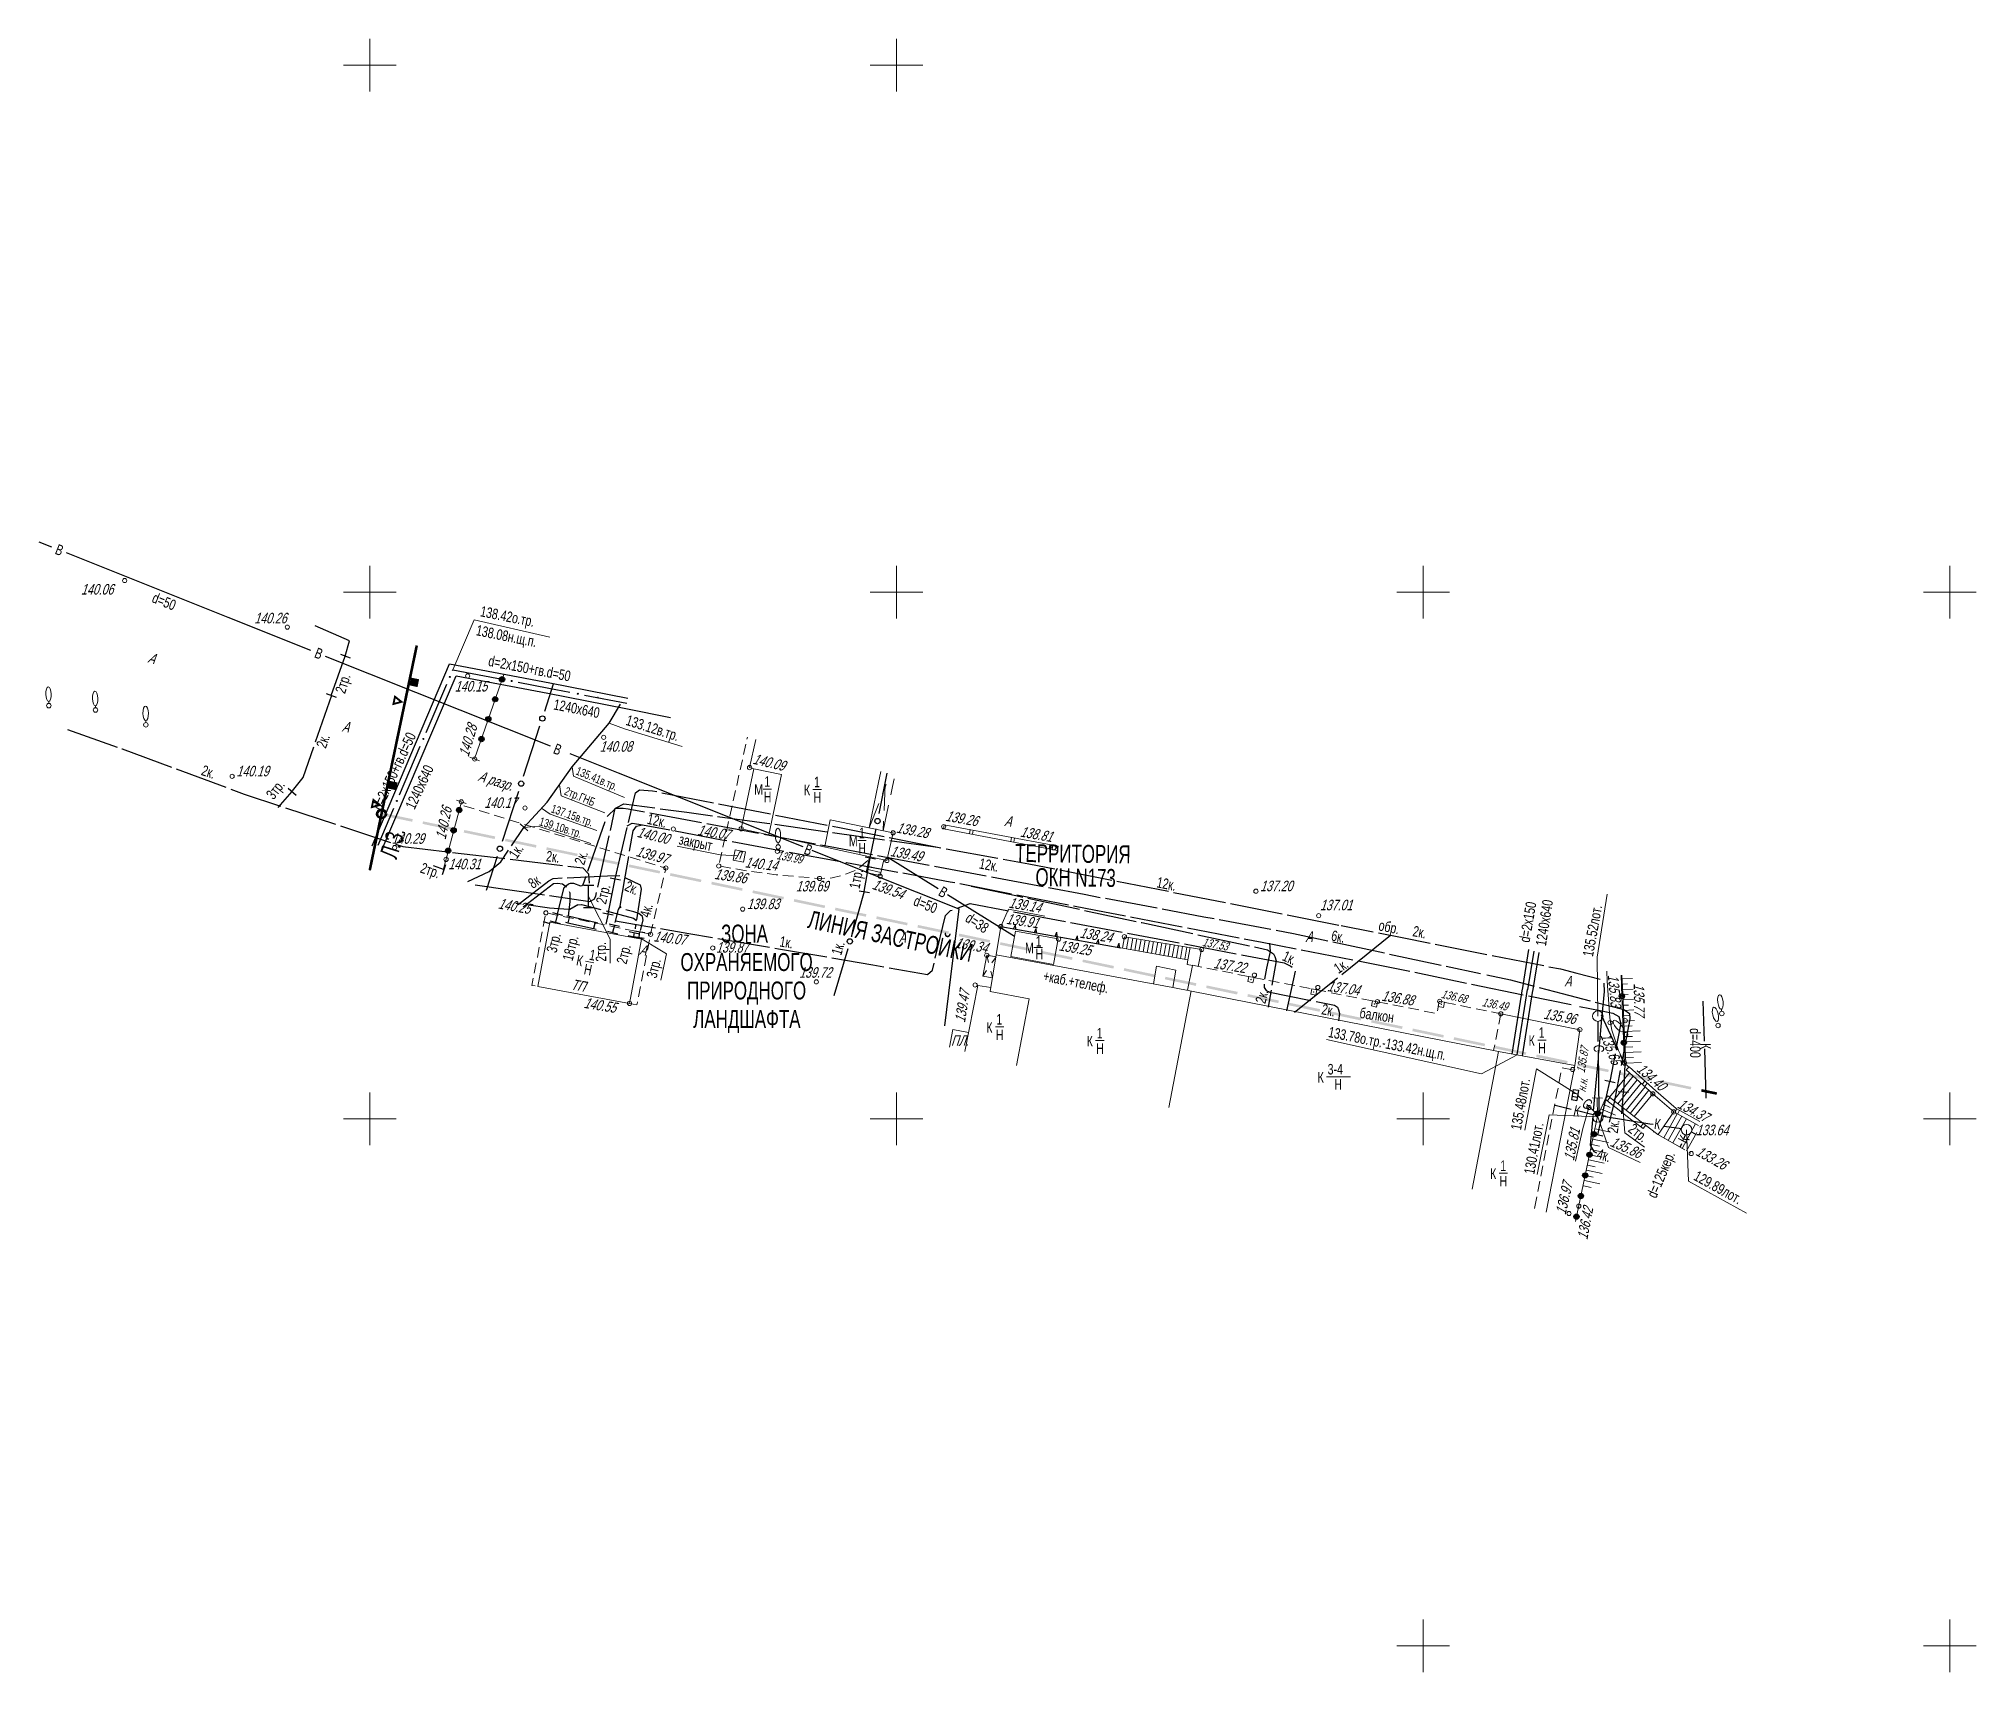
# Model space of a CAD drawing. Extents: x 10098 to 11902, y 8648 to 10202.
# Drawn here: x 10968.6 to 11152.5, y 9097.5 to 9252.5 of the extents above; entities that cross this region are included whole.
import ezdxf
from ezdxf.enums import TextEntityAlignment as Align

# ---------------------------------------------------------------- set-up
doc = ezdxf.new("R2010")
doc.units = 0
for name, pattern in [('кабельЭН_М', [11, 10, -1]), ('пунктир2_1', [3, 2, -1]), ('пунктир5_2', [7, 5, -2])]:
    doc.linetypes.add(name, pattern=pattern)
for name, color, linetype in [('1_Водопровод', 7, 'Continuous'), ('20_Строения', 7, 'Continuous'), ('21_Колодцы', 7, 'Continuous'), ('22_Столбы', 7, 'Continuous'), ('23_Ограждения', 7, 'Continuous'), ('24_Растительность', 7, 'Continuous'), ('25_Откосы', 7, 'Continuous'), ('38_Высотные_отметки', 7, 'Continuous'), ('50_Красные_линии', 7, 'Continuous'), ('51_Сетка_координат', 7, 'Continuous'), ('52_Топонимика', 7, 'Continuous'), ('Подписи_зданий', 7, 'Continuous')]:
    doc.layers.add(name, color=color, linetype=linetype)
for name, color, linetype, lineweight in [('2_Водосток', 30, 'Continuous', 30), ('4_Канализация', 16, 'Continuous', 30), ('6_Теплопровод', 3, 'Continuous', 30), ('7_Электрокабели', 1, 'Continuous', 30), ('8_Связь', 3, 'Continuous', 30)]:
    doc.layers.add(name, color=color, linetype=linetype, lineweight=lineweight)
doc.styles.add('mggt', font='russian_1251.shx', dxfattribs={"width": 0.75, "oblique": 18, "height": 1})
doc.styles.get("Standard").update_dxf_attribs({"font": 'russian_1251.shx', "width": 0.8})
doc.styles.add('Style-RUSSIAN_1251', font='RUSSIAN_1251.shx')
doc.linetypes.add('водопровод_М', pattern='A,50,-0.5,["В",Standard,S=2,R=0,X=0.5,Y=-1],-2.5', length=53)
doc.linetypes.add('водосток_М', pattern='A,50,-0.5,["С",Standard,S=2,R=0,X=0,Y=-1],-2.5', length=53)
doc.linetypes.add('канализация_М', pattern='A,50,-0.5,["К",Standard,S=2,R=0,X=0.5,Y=-1],-2.5', length=53)

msp = doc.modelspace()

# ---------------------------------------------------------------- texts
at = {"layer": '1_Водопровод', "color": 8, "linetype": 'Continuous', "lineweight": 15, "style": 'mggt', "width": 0.75}
for s, rotation, p in [('В', 338.2642, (10970.05, 9203.65)), ('d=50', 338.3116, (10979.25, 9199.06)), ('В', 338.2653, (10994.67, 9193.83)), ('В', 338.2653, (11017.34, 9184.73)), ('В', 338.2647, (11041.14, 9175.2)), ('В', 328.8494, (11053.89, 9171.27)), ('d=50', 338.3116, (11051.53, 9170.31)), ('d=38', 326.6636, (11056.45, 9168.81))]:
    msp.add_text(s, height=1, rotation=rotation, dxfattribs=at).set_placement(p)
at = {"layer": '2_Водосток', "color": 8, "linetype": 'Continuous', "lineweight": 15, "style": 'mggt', "width": 0.75}
for s, rotation, p in [('135.52лот.', 79.6263, (11116.11, 9165.34)), ('С', 268.8226, (11116.19, 9157.05)), ('135.48лот.', 79.6263, (11109.28, 9148.89)), ('С', 321.0843, (11114.98, 9151.27))]:
    msp.add_text(s, height=1, rotation=rotation, dxfattribs=at).set_placement(p)
at = {"layer": '38_Высотные_отметки', "color": 8, "lineweight": 15, "style": 'mggt', "oblique": 18, "width": 0.75}
for s, p in [('140.06    ', (10972.59, 9199.76)), ('140.26    ', (10989.04, 9197.03)), ('140.15    ', (11008.07, 9190.56)), ('140.08', (11021.83, 9184.85, 140.12)), ('140.19    ', (10987.34, 9182.51)), ('140.17    ', (11010.87, 9179.51, 140.17)), ('140.29    ', (11002.08, 9176.11)), ('140.31    ', (11007.45, 9173.69)), ('139.69    ', (11040.45, 9171.59, 139.69)), ('137.20    ', (11084.52, 9171.61, 137.2)), ('139.83    ', (11035.8, 9169.91, 139.83)), ('137.01    ', (11090.2, 9169.8, 137.01)), ('139.87    ', (11032.87, 9165.78, 139.87)), ('139.72    ', (11040.76, 9163.4, 139.72)), ('133.64    ', (11125.89, 9148.45, 133.64))]:
    msp.add_text(s, height=1, dxfattribs=at).set_placement(p)
for s, height, rotation, p in [('140.28    ', 1, 73.9629, (11009.38, 9184.3, 140.28)), ('140.09    ', 1, 346.5599, (11036.3, 9183.72, 140.09)), ('140.26    ', 1, 78.548, (11007.2, 9176.46, 140.26)), ('140.00    ', 1, 346.5374, (11025.3, 9176.78, 140)), ('140.07    ', 1, 351.0655, (11031.06, 9176.95, 140.07)), ('139.28    ', 1, 349.554, (11049.93, 9177.18, 139.28)), ('139.26    ', 1, 349.8092, (11054.6, 9178.3, 139.26)), ('138.81    ', 1, 350.0808, (11061.69, 9176.8, 138.81)), ('139.97    ', 1, 344.6421, (11025.2, 9174.97)), ('139.49    ', 1, 349.554, (11049.35, 9174.96, 139.49)), ('140.14    ', 1, 353.4334, (11035.58, 9173.88, 140.14)), ('139.99    ', 0.8, 349.3008, (11038.58, 9174.67, 139.99)), ('139.86    ', 1, 351.6764, (11032.67, 9172.78, 139.86)), ('139.54    ', 1, 340.386, (11047.61, 9171.86, 139.54)), ('140.25    ', 1, 349.7054, (11012.13, 9169.98)), ('139.14    ', 1, 350.6801, (11060.6, 9170.06, 139.14)), ('139.91    ', 1, 351.9198, (11060.37, 9168.52, 139.91)), ('140.07    ', 1, 353.1167, (11026.9, 9166.86)), ('139.34    ', 1, 350.0907, (11055.53, 9166.26, 139.34)), ('139.25    ', 1, 350.4413, (11065.36, 9166, 139.25)), ('138.24    ', 1, 350.8743, (11067.35, 9167.21, 138.24)), ('137.53    ', 0.8, 349.289, (11078.98, 9166.42, 137.53)), ('137.22    ', 1, 350.6082, (11080.05, 9164.33, 137.22)), ('137.04    ', 1, 352.0181, (11090.85, 9162.14, 137.04)), ('135.83    ', 1, 275.4467, (11117.52, 9163.67, 135.83)), ('140.55    ', 1, 350.6547, (11020.27, 9160.55)), ('139.47    ', 1, 80.9691, (11056.5, 9159.09, 139.47)), ('136.88    ', 1, 350.9431, (11095.99, 9161.23, 136.88)), ('136.68    ', 0.8, 347.776, (11101.65, 9161.5, 136.68)), ('136.49    ', 0.8, 349.3272, (11105.53, 9160.72, 136.49)), ('135.96    ', 1, 349.9295, (11111.37, 9159.52, 135.96)), ('135.65    ', 1, 291.226, (11116.8, 9157.93, 135.65)), ('135.87    ', 0.8, 80.4115, (11115.32, 9154.32, 135.87)), ('н.н.', 0.8, 80.4115, (11115.41, 9152.51, 135.87)), ('134.40    ', 1, 319.0841, (11120.18, 9154.61, 134.4)), ('134.37    ', 1, 331.6121, (11124.05, 9151.11, 134.37)), ('135.81    ', 1, 78.5851, (11114.3, 9145.98, 135.81)), ('135.86    ', 1, 336.0104, (11117.66, 9147.47, 135.86)), ('133.26    ', 1, 330.7414, (11125.79, 9146.62, 133.26)), ('136.97    ', 1, 77.2461, (11113.52, 9140.85, 136.97)), ('136.42    ', 1, 79.3001, (11115.58, 9138.49, 136.42))]:
    msp.add_text(s, height=height, rotation=rotation, dxfattribs=at).set_placement(p)
at = {"layer": '38_Высотные_отметки', "color": 8, "linetype": 'Continuous', "lineweight": 15, "style": 'mggt', "oblique": 18, "width": 0.75}
msp.add_text('135.77', height=1, rotation=271.063, dxfattribs=at).set_placement((11119.98, 9162.86, 135.58))
at = {"layer": '4_Канализация', "color": 8, "linetype": 'Continuous', "lineweight": 15, "style": 'mggt', "width": 0.75}
for s, rotation, p in [('d=400', 270.6041, (11125.31, 9158.61)), ('К', 270.6041, (11126.31, 9157.2)), ('К', 346.7086, (11114.2, 9150.35)), ('К', 352.1704, (11121.88, 9149.07)), ('130.41лот.', 79.4899, (11110.54, 9144.69)), ('К', 61.7455, (11125.03, 9147.57)), ('d=125кер.', 66.586, (11122.11, 9142.4)), ('129.89лот.', 330.8741, (11125.59, 9144.27))]:
    msp.add_text(s, height=1, rotation=rotation, dxfattribs=at).set_placement(p)
at = {"layer": '50_Красные_линии', "color": 8, "linetype": 'Continuous', "lineweight": 53, "style": 'Style-RUSSIAN_1251', "width": 0.705883}
for s, rotation, p in [('Л.З.', 72.6883, (11002.97, 9175.96)), ('ЛИНИЯ ЗАСТРОЙКИ', 348.1781, (11049.26, 9166.52))]:
    msp.add_text(s, height=1.7, rotation=rotation, dxfattribs=at).set_placement(p, align=Align.CENTER)
for s, p in [('ТЕРРИТОРИЯ ', (11066.97, 9175.17)), ('ОКН N173', (11067.01, 9172.91))]:
    msp.add_text(s, height=1.7, rotation=359.2969, dxfattribs=at).set_placement(p, align=Align.MIDDLE_CENTER)
for s, p in [('ЗОНА', (11035.58, 9167.59)), (' ОХРАНЯЕМОГО', (11035.55, 9164.89)), (' ПРИРОДНОГО', (11035.55, 9162.19)), (' ЛАНДШАФТА', (11035.58, 9159.49))]:
    msp.add_text(s, height=1.7, dxfattribs=at).set_placement(p, align=Align.MIDDLE_CENTER)
at = {"layer": '52_Топонимика', "color": 8, "linetype": 'Continuous', "lineweight": 15, "style": 'mggt', "oblique": 18, "width": 0.75}
for s, rotation, p in [('А', 343.8627, (10978.87, 9193.34)), ('А', 350.4552, (10997.32, 9186.78)), ('А разр.', 342.3881, (11010.22, 9182.12)), ('А', 352.5096, (11060.21, 9177.81)), ('л', 356.8228, (11034.64, 9174.65)), ('А', 350.7341, (11025.54, 9165.59)), ('ТП', 349.7148, (11019.04, 9162.3))]:
    msp.add_text(s, height=1, rotation=rotation, dxfattribs=at).set_placement(p)
for s, p in [('А', (11050.21, 9166.72)), ('А', (11088.82, 9166.8)), ('А', (11113.4, 9162.57)), ('ПЛ.', (11055.17, 9156.94))]:
    msp.add_text(s, height=1, dxfattribs=at).set_placement(p)
at = {"layer": '6_Теплопровод', "color": 8, "linetype": 'Continuous', "lineweight": 15, "style": 'mggt', "width": 0.75}
for s, rotation, p in [('138.42о.тр.', 348.652, (11010.43, 9197.71)), ('138.08н.щ.п.', 348.652, (11010.03, 9195.91)), ('d=2х150+гв.d=50', 349.1143, (11011.2, 9193)), ('d=2х150+гв.d=50', 65.0683, (11001.1, 9179.22)), ('1240х640', 65.0769, (11004.25, 9179.29)), ('d=2х150', 80.0973, (11110.09, 9166.69)), ('1240х640', 81.0785, (11111.65, 9166.36)), ('133.78о.тр.-133.42н.щ.п.', 348.652, (11090.93, 9157.79))]:
    msp.add_text(s, height=1, rotation=rotation, dxfattribs=at).set_placement(p)
at = {"layer": '6_Теплопровод', "color": 8, "linetype": 'Continuous', "lineweight": 15, "ltscale": 0.5, "style": 'mggt', "width": 0.75}
msp.add_text('1240х640', height=1, rotation=348.9313, dxfattribs=at).set_placement((11017.39, 9188.87))
at = {"layer": '7_Электрокабели', "color": 8, "linetype": 'Continuous', "lineweight": 15, "style": 'mggt', "width": 0.75}
for s, height, rotation, p in [('2тр.', 1, 72.6586, (10997.65, 9190.29)), ('133.12в.тр.', 1, 342.2825, (11024.24, 9187.41)), ('2к.', 1, 70.6178, (10995.83, 9185.1)), ('2к.', 1, 341.4507, (10983.93, 9182.66)), ('135.41в.тр.', 0.8, 337.475, (11019.49, 9182.72)), ('3тр.', 1, 51.9628, (10990.87, 9180.23)), ('2тр.ГНБ', 0.8, 337.408, (11018.4, 9180.81)), ('137.15в.тр.', 0.8, 340.3869, (11017.14, 9179.12)), ('139.10в.тр.', 0.8, 342.7032, (11016.02, 9177.89)), ('12к.', 1, 347.0523, (11026.27, 9178.02)), ('1к.', 1, 56.0287, (11013.95, 9174.61)), ('закрыт', 1, 348.0836, (11029.28, 9176.08, 135.87)), ('2тр.', 1, 341.0175, (11004.72, 9173.41)), ('2к.', 1, 353.3629, (11016.7, 9174.46)), ('2к.', 1, 71.0975, (11020.34, 9174.03)), ('12к.', 1, 349.2626, (11057.79, 9173.78)), ('8к', 1, 34.4615, (11015.48, 9171.81)), ('2тр.', 1, 76.0741, (11022.42, 9170.32)), ('2к.', 1, 335.8568, (11024.11, 9171.73)), ('1тр.', 1, 79.205, (11046.49, 9171.78)), ('12к.', 1, 348.9604, (11074.64, 9171.99)), ('4к.', 1, 75.5306, (11026.58, 9169.05)), ('обр.', 1, 348.4772, (11095.7, 9167.91)), ('3тр.', 1, 76.0741, (11017.72, 9165.7)), ('18тр.', 1, 76.0741, (11019.25, 9164.93)), ('2тр.', 1, 91.5486, (11022.46, 9164.94)), ('1к.', 1, 350.2189, (11038.85, 9166.38)), ('1к.', 1, 73.4294, (11044.75, 9165.47)), ('6к.', 1, 349.0595, (11091.21, 9166.94)), ('2к.', 1, 349.0595, (11098.94, 9167.36)), ('2тр.', 1, 76.0741, (11024.37, 9164.63)), ('3тр.', 1, 76.0741, (11027.22, 9163.29)), ('1к.', 1, 334.7316, (11086.54, 9165.1)), ('1к.', 1, 33.6501, (11091.95, 9163.74)), ('2к.', 1, 75.0239, (11085.01, 9160.88)), ('2к.', 1, 349.0595, (11090.29, 9159.95)), ('2к.', 1, 81.3987, (11118.46, 9148.59)), ('2тр.', 1, 322.0292, (11119.37, 9148.86)), ('4к.', 1, 343.6224, (11116.41, 9146.25))]:
    msp.add_text(s, height=height, rotation=rotation, dxfattribs=at).set_placement(p)
at = {"layer": '8_Связь', "color": 8, "linetype": 'Continuous', "lineweight": 15, "style": 'mggt', "width": 0.75}
msp.add_text('+каб.+телеф.', height=1, rotation=349.0595, dxfattribs=at).set_placement((11063.86, 9163.11))
at = {"layer": 'Подписи_зданий', "color": 8, "linetype": 'Continuous', "lineweight": 15, "style": 'mggt', "width": 0.75}
for s, p in [('М', (11036.5, 9180.76)), ('1', (11037.46, 9181.52)), ('К', (11041.22, 9180.72)), ('1', (11042.18, 9181.48)), ('Н', (11037.4, 9180.06)), ('Н', (11042.12, 9180.02)), ('1', (11046.44, 9176.64)), ('М', (11045.48, 9175.88)), ('Н', (11046.38, 9175.18)), ('М', (11062.2, 9165.73)), ('1', (11063.22, 9166.36)), ('Н', (11063.19, 9165.16)), ('К', (11058.53, 9158.18)), ('1', (11059.49, 9158.95)), ('Н', (11059.43, 9157.48)), ('К', (11068.06, 9156.88)), ('1', (11069.01, 9157.64)), ('К', (11110.01, 9156.94)), ('1', (11110.97, 9157.7)), ('Н', (11068.96, 9156.18)), ('Н', (11110.91, 9156.24)), ('К', (11089.98, 9153.45)), ('3-4', (11090.93, 9154.22)), ('Н', (11091.57, 9152.78)), ('К', (11106.35, 9144.3)), ('Н', (11107.25, 9143.6)), ('1', (11107.31, 9145.06))]:
    msp.add_text(s, height=1, dxfattribs=at).set_placement(p)
for s, rotation, p in [('К', 348.94, (11019.55, 9164.6)), ('Н', 348.94, (11020.27, 9163.75)), ('1', 348.94, (11020.78, 9165.12)), ('балкон', 351.8029, (11093.91, 9159.59))]:
    msp.add_text(s, height=1, rotation=rotation, dxfattribs=at).set_placement(p)

# ---------------------------------------------------------------- hatches: boundary and pattern name
at = {"layer": '50_Красные_линии', "linetype": 'Continuous', "lineweight": 25}
for points in [[(11004.34, 9194.92), (11004.13, 9193.94), (11004.38, 9193.89), (11004.58, 9194.87)], [(11004.34, 9194.95), (11004.34, 9194.92), (11004.58, 9194.87), (11004.59, 9194.9)], [(11003.93, 9192.96), (11003.72, 9191.98), (11003.97, 9191.93), (11004.17, 9192.91)], [(11004.13, 9193.94), (11003.93, 9192.96), (11004.17, 9192.91), (11004.38, 9193.89)], [(11003.52, 9191.01), (11003.31, 9190.03), (11003.56, 9189.97), (11003.76, 9190.95)], [(11003.72, 9191.98), (11003.52, 9191.01), (11003.76, 9190.95), (11003.97, 9191.93)], [(11004.54, 9190.98), (11004.69, 9191.72), (11003.96, 9191.87), (11003.8, 9191.14)], [(11003.11, 9189.05), (11002.9, 9188.07), (11003.15, 9188.02), (11003.35, 9189)], [(11003.31, 9190.03), (11003.11, 9189.05), (11003.35, 9189), (11003.56, 9189.97)], [(11002.7, 9187.09), (11002.49, 9186.11), (11002.74, 9186.06), (11002.94, 9187.04)], [(11002.9, 9188.07), (11002.7, 9187.09), (11002.94, 9187.04), (11003.15, 9188.02)], [(11002.29, 9185.13), (11002.08, 9184.15), (11002.33, 9184.1), (11002.53, 9185.08)], [(11002.49, 9186.11), (11002.29, 9185.13), (11002.53, 9185.08), (11002.74, 9186.06)], [(11001.88, 9183.17), (11001.67, 9182.2), (11001.92, 9182.14), (11002.12, 9183.12)], [(11002.08, 9184.15), (11001.88, 9183.17), (11002.12, 9183.12), (11002.33, 9184.1)], [(11001.47, 9181.22), (11001.26, 9180.24), (11001.51, 9180.19), (11001.71, 9181.17)], [(11001.67, 9182.2), (11001.47, 9181.22), (11001.71, 9181.17), (11001.92, 9182.14)], [(11002.49, 9181.2), (11002.64, 9181.93), (11001.91, 9182.08), (11001.75, 9181.35)], [(11001.26, 9180.24), (11001.06, 9179.26), (11001.3, 9179.21), (11001.51, 9180.19)], [(11000.85, 9178.28), (11000.65, 9177.3), (11000.89, 9177.25), (11001.1, 9178.23)], [(11001.06, 9179.26), (11000.85, 9178.28), (11001.1, 9178.23), (11001.3, 9179.21)], [(11004.08, 9178.45), (11001.15, 9179.06), (11001.09, 9178.82), (11004.03, 9178.2)], [(11008, 9177.63), (11005.06, 9178.24), (11005.01, 9178), (11007.95, 9177.38)], [(11000.44, 9176.32), (11000.24, 9175.34), (11000.48, 9175.29), (11000.69, 9176.27)], [(11000.65, 9177.3), (11000.44, 9176.32), (11000.69, 9176.27), (11000.89, 9177.25)], [(11011.91, 9176.81), (11008.98, 9177.42), (11008.92, 9177.18), (11011.86, 9176.56)], [(11015.83, 9175.99), (11012.89, 9176.6), (11012.84, 9176.36), (11015.78, 9175.74)], [(11019.74, 9175.17), (11016.81, 9175.78), (11016.76, 9175.54), (11019.69, 9174.93)], [(11000.03, 9174.37), (10999.88, 9173.62), (11000.12, 9173.57), (11000.28, 9174.31)], [(11000.24, 9175.34), (11000.03, 9174.37), (11000.28, 9174.31), (11000.48, 9175.29)], [(11023.66, 9174.35), (11020.72, 9174.96), (11020.67, 9174.72), (11023.61, 9174.11)], [(11027.57, 9173.53), (11024.64, 9174.15), (11024.59, 9173.9), (11027.52, 9173.29)], [(11031.49, 9172.71), (11028.55, 9173.33), (11028.5, 9173.08), (11031.44, 9172.47)], [(11035.4, 9171.89), (11032.47, 9172.51), (11032.42, 9172.26), (11035.35, 9171.65)], [(11039.32, 9171.07), (11036.38, 9171.69), (11036.33, 9171.44), (11039.27, 9170.83)], [(11043.23, 9170.25), (11040.3, 9170.87), (11040.25, 9170.62), (11043.18, 9170.01)], [(11047.15, 9169.43), (11044.21, 9170.05), (11044.16, 9169.8), (11047.1, 9169.19)], [(11051.06, 9168.61), (11048.13, 9169.23), (11048.08, 9168.98), (11051.01, 9168.37)], [(11054.98, 9167.79), (11052.04, 9168.41), (11051.99, 9168.16), (11054.93, 9167.55)], [(11058.89, 9166.97), (11055.96, 9167.59), (11055.91, 9167.34), (11058.84, 9166.73)], [(11062.81, 9166.16), (11059.87, 9166.77), (11059.82, 9166.53), (11062.76, 9165.91)], [(11066.72, 9165.34), (11063.79, 9165.95), (11063.74, 9165.71), (11066.67, 9165.09)], [(11070.64, 9164.52), (11067.7, 9165.13), (11067.65, 9164.89), (11070.59, 9164.27)], [(11074.55, 9163.7), (11071.62, 9164.31), (11071.57, 9164.07), (11074.5, 9163.45)], [(11078.47, 9162.88), (11075.53, 9163.49), (11075.48, 9163.25), (11078.42, 9162.63)], [(11082.39, 9162.06), (11079.45, 9162.67), (11079.4, 9162.43), (11082.33, 9161.81)], [(11086.3, 9161.24), (11083.36, 9161.85), (11083.31, 9161.61), (11086.25, 9160.99)], [(11090.22, 9160.42), (11087.28, 9161.03), (11087.23, 9160.79), (11090.16, 9160.17)], [(11094.13, 9159.6), (11091.19, 9160.21), (11091.14, 9159.97), (11094.08, 9159.35)], [(11098.05, 9158.78), (11095.11, 9159.39), (11095.06, 9159.15), (11097.99, 9158.54)], [(11101.96, 9157.96), (11099.02, 9158.58), (11098.97, 9158.33), (11101.91, 9157.72)], [(11105.88, 9157.14), (11102.94, 9157.76), (11102.89, 9157.51), (11105.82, 9156.9)], [(11109.79, 9156.32), (11106.85, 9156.94), (11106.8, 9156.69), (11109.74, 9156.08)], [(11113.71, 9155.5), (11110.77, 9156.12), (11110.72, 9155.87), (11113.66, 9155.26)], [(11117.62, 9154.68), (11114.69, 9155.3), (11114.63, 9155.05), (11117.57, 9154.44)], [(11121.54, 9153.86), (11118.6, 9154.48), (11118.55, 9154.23), (11121.49, 9153.62)], [(11125.45, 9153.04), (11122.52, 9153.66), (11122.46, 9153.41), (11125.4, 9152.8)], [(11127.9, 9152.53), (11126.43, 9152.84), (11126.38, 9152.59), (11127.85, 9152.29)]]:
    msp.add_hatch(color=8, dxfattribs=at).paths.add_polyline_path(points)
h = msp.add_hatch(color=8, dxfattribs=at)
h.paths.add_polyline_path([(11002.13, 9189.25), (11002.34, 9190.23), (11003.21, 9189.54)])
h.paths.add_polyline_path([(11002.37, 9189.5), (11002.45, 9189.91), (11002.82, 9189.62)], flags=16)
h = msp.add_hatch(color=8, dxfattribs=at)
h.paths.add_polyline_path([(11000.08, 9179.46), (11000.29, 9180.44), (11001.16, 9179.75)])
h.paths.add_polyline_path([(11000.32, 9179.71), (11000.4, 9180.12), (11000.77, 9179.83)], flags=16)

# ---------------------------------------------------------------- linework, layer by layer
at = {"layer": '1_Водопровод', "color": 8, "linetype": 'Continuous', "lineweight": 30}
for points in [[(10968.58, 9204.77), (10969.78, 9204.29)], [(10971.17, 9203.74), (10986.52, 9197.62), (10994.39, 9194.48)], [(10995.78, 9193.93), (11017.14, 9185.41)], [(11019.01, 9184.67), (11023.58, 9182.85), (11041.12, 9175.85)], [(11041.98, 9175.51), (11043.62, 9174.85)], [(11043.62, 9174.85), (11055.93, 9169.95), (11054.57, 9158.83)]]:
    msp.add_lwpolyline(points, dxfattribs=at)
at = {"layer": '1_Водопровод', "color": 8, "linetype": 'водопровод_М', "lineweight": 30, "ltscale": 0.5, "flags": 128}
for points in [[(11049.17, 9174.85), (11053.96, 9171.87)], [(11054.86, 9171.3), (11061.22, 9167.34)]]:
    msp.add_lwpolyline(points, dxfattribs=at)
at = {"layer": '20_Строения', "color": 8, "linetype": 'Continuous', "lineweight": 15}
for p, q in [((11049.68, 9177.15), (11043.72, 9178.37)), ((11119.12, 9155.3), (11119.48, 9154.95)), ((11116.03, 9151.99), (11117.03, 9151.97))]:
    msp.add_line(p, q, dxfattribs=at)
at = {"layer": '20_Строения', "color": 8, "linetype": 'пунктир2_1', "lineweight": 15, "ltscale": 0.5, "flags": 128}
msp.add_lwpolyline([(11047.27, 9174.51), (11046.2, 9173.63), (11044.9, 9173.13), (11043.89, 9172.87), (11042.7, 9172.82), (11038.59, 9173.17), (11035.83, 9173.54), (11033.13, 9174), (11035.85, 9186.23)], dxfattribs=at)
at = {"layer": '20_Строения', "color": 8, "linetype": 'Continuous', "lineweight": 15, "flags": 128}
for points in [[(11036.66, 9186.02), (11036.06, 9183.34), (11036.46, 9183.23), (11035.26, 9177.54), (11049.09, 9174.52), (11049.68, 9177.15)], [(11036.46, 9183.23), (11039.08, 9182.68)], [(11037.88, 9176.97), (11039.08, 9182.68)], [(11048.31, 9181.94), (11047.42, 9177.61)], [(11048.31, 9181.94), (11048.52, 9182.97)], [(11043.2, 9175.84), (11043.72, 9178.37)], [(11047.43, 9174.88), (11047.11, 9173.39), (11048.46, 9173.1), (11048.79, 9174.59)], [(11047.24, 9173.98), (11048.59, 9173.68)], [(11047.17, 9173.69), (11048.53, 9173.39)], [(11059.48, 9165.57), (11059.91, 9168.26)], [(11071.64, 9167.29), (11071.45, 9166.21)], [(11071.64, 9167.29), (11078.97, 9166.08)], [(11072.03, 9167.22), (11071.84, 9166.14)], [(11072.43, 9167.16), (11072.24, 9166.07)], [(11072.82, 9167.09), (11072.63, 9166)], [(11073.22, 9167.03), (11073.02, 9165.93)], [(11073.61, 9166.96), (11073.42, 9165.86)], [(11074.01, 9166.9), (11073.81, 9165.79)], [(11074.4, 9166.83), (11074.21, 9165.72)], [(11074.8, 9166.77), (11074.6, 9165.65)], [(11075.19, 9166.7), (11074.99, 9165.58)], [(11075.59, 9166.64), (11075.39, 9165.52)], [(11075.98, 9166.57), (11075.78, 9165.45)], [(11076.38, 9166.51), (11076.17, 9165.38)], [(11059.45, 9165.38), (11058.57, 9165.53), (11058.2, 9163.56), (11059.11, 9163.4)], [(11058.74, 9164.86), (11058.57, 9165.53)], [(11058.89, 9162.11), (11059.48, 9165.57), (11076.24, 9162.49), (11107.14, 9156.39), (11114.4, 9155.08)], [(11059.06, 9164.82), (11059.45, 9165.38)], [(11071.3, 9166.24), (11077.67, 9165.11), (11077.59, 9164.67), (11078.09, 9164.57)], [(11076.77, 9166.44), (11076.57, 9165.31)], [(11077.16, 9166.38), (11076.96, 9165.24)], [(11077.56, 9166.31), (11077.36, 9165.17)], [(11077.87, 9166.26), (11077.67, 9165.11)], [(11078.97, 9166.08), (11078.65, 9164.47)], [(11058.2, 9163.56), (11058.56, 9164.08)], [(11059.11, 9163.4), (11058.95, 9164.04)], [(11074.7, 9164.5), (11074.39, 9162.83)], [(11074.7, 9164.5), (11076.51, 9164.13), (11076.24, 9162.49)], [(11078.09, 9164.57), (11077.63, 9162.22)], [(11117.73, 9159.62), (11117.48, 9163.06), (11117.44, 9164.02)], [(11056.5, 9156.41), (11057.71, 9162.67), (11058.95, 9162.46)], [(11058.89, 9162.11), (11062.6, 9161.4)], [(11061.38, 9155.08), (11062.6, 9161.4)], [(11077.97, 9162.15), (11075.84, 9151.1)], [(11107.37, 9159.98), (11114.88, 9158.47), (11114.4, 9155.08)], [(11119.12, 9155.3), (11118.94, 9155.66), (11118.55, 9156.5), (11118.21, 9157.48), (11117.92, 9158.43), (11117.77, 9159.16), (11117.73, 9159.62)], [(11107.14, 9156.39), (11104.65, 9143.33)], [(11114.4, 9155.08), (11111.67, 9141.15)], [(11117.68, 9152.06), (11119.57, 9154.39)], [(11118.07, 9151.75), (11119.94, 9154.05)], [(11118.47, 9151.45), (11120.31, 9153.72)], [(11119.27, 9154.66), (11119.54, 9154.95)], [(11117.27, 9151.87), (11117.52, 9152.19)], [(11118.86, 9151.14), (11120.69, 9153.39)], [(11119.26, 9150.83), (11121.06, 9153.05)], [(11119.65, 9150.53), (11121.43, 9152.72)], [(11120.04, 9150.22), (11121.8, 9152.38)], [(11122.29, 9148.53), (11123.78, 9150.67)], [(11122.84, 9148.21), (11124.1, 9150.5)], [(11123.27, 9147.97), (11124.54, 9150.25)], [(11123.71, 9147.72), (11124.98, 9150.01)], [(11124.57, 9147.21), (11125.85, 9149.53)], [(11125.01, 9146.97), (11125.97, 9148.71)]]:
    msp.add_lwpolyline(points, dxfattribs=at)
at = {"layer": '20_Строения', "color": 8, "linetype": 'пунктир5_2', "lineweight": 15, "ltscale": 0.5, "flags": 128}
for points in [[(11047.42, 9177.61), (11049.01, 9181.73)], [(11048.92, 9181.76), (11048.75, 9177.34)], [(11048.75, 9177.34), (11049.62, 9181.55)]]:
    msp.add_lwpolyline(points, dxfattribs=at)
at = {"layer": '20_Строения', "color": 8, "linetype": 'Continuous', "lineweight": 15}
msp.add_lwpolyline([(11024.66, 9160.96), (11025.79, 9167.06), (11017.09, 9168.67), (11015.96, 9162.57)], close=True, dxfattribs=at)
at = {"layer": '20_Строения', "color": 8, "linetype": 'Continuous', "lineweight": 15, "flags": 128}
msp.add_lwpolyline([(11064.9, 9164.66), (11060.86, 9165.42), (11061.31, 9167.82), (11065.36, 9167.09)], close=True, dxfattribs=at)
at = {"layer": '20_Строения', "color": 8, "linetype": 'Continuous', "lineweight": 15}
msp.add_lwpolyline([(11055.02, 9156.82), (11055.35, 9158.48), (11056.84, 9158.19)], dxfattribs=at)
at = {"layer": '21_Колодцы', "color": 8, "linetype": 'Continuous'}
for p, q in [((11114.23, 9152.81), (11114.07, 9151.84)), ((11114.07, 9151.84), (11114.57, 9151.75)), ((11114.13, 9152.16), (11114.62, 9152.08)), ((11114.19, 9152.48), (11114.68, 9152.4)), ((11114.23, 9152.81), (11114.73, 9152.73)), ((11114.73, 9152.73), (11114.57, 9151.75))]:
    msp.add_line(p, q, dxfattribs=at)
at = {"layer": '21_Колодцы', "color": 8, "linetype": 'Continuous', "lineweight": 15, "flags": 128}
msp.add_lwpolyline([(11034.69, 9175.53), (11034.49, 9174.55), (11035.48, 9174.36), (11035.67, 9175.34), (11034.69, 9175.53)], dxfattribs=at)
at = {"layer": '21_Колодцы', "color": 8, "linetype": 'Continuous', "lineweight": 9}
for centre in [(11116.57, 9159.76), (11116.59, 9150.19), (11125, 9148.98)]:
    msp.add_circle(centre, 0.5, dxfattribs=at)
at = {"layer": '22_Столбы', "color": 8, "lineweight": 15}
for p, q in [((11083.45, 9163.52), (11083.35, 9163.03)), ((11083.35, 9163.03), (11083.84, 9162.93)), ((11083.94, 9163.42), (11083.45, 9163.52)), ((11083.84, 9162.93), (11083.94, 9163.42)), ((11089.42, 9162.34), (11089.32, 9161.85)), ((11089.32, 9161.85), (11089.81, 9161.76)), ((11089.91, 9162.25), (11089.42, 9162.34)), ((11089.81, 9161.76), (11089.91, 9162.25)), ((11095.18, 9161.21), (11095.09, 9160.72)), ((11095.67, 9161.11), (11095.18, 9161.21)), ((11095.58, 9160.62), (11095.67, 9161.11)), ((11101.53, 9161.17), (11101.43, 9160.68)), ((11102.02, 9161.08), (11101.53, 9161.17)), ((11101.92, 9160.59), (11102.02, 9161.08)), ((11095.09, 9160.72), (11095.58, 9160.62)), ((11101.43, 9160.68), (11101.92, 9160.59))]:
    msp.add_line(p, q, dxfattribs=at)
at = {"layer": '22_Столбы', "color": 8, "lineweight": 9}
for centre in [(11083.65, 9163.23), (11089.61, 9162.05), (11095.38, 9160.91), (11101.72, 9160.88)]:
    msp.add_circle(centre, 0.025, dxfattribs=at)
at = {"layer": '23_Ограждения', "color": 8, "linetype": 'Continuous', "lineweight": 15}
for p, q in [((11009.49, 9184.33), (11010.43, 9183.99)), ((11049.77, 9182.27), (11049.62, 9181.55)), ((11008.23, 9180.25), (11009.17, 9179.92)), ((11009.9, 9179.42), (11008.94, 9179.72)), ((11011.33, 9178.98), (11010.38, 9179.28)), ((11012.77, 9178.54), (11011.81, 9178.83)), ((11014.2, 9178.1), (11013.24, 9178.39)), ((11015.63, 9177.65), (11014.68, 9177.95)), ((11017.07, 9177.21), (11016.11, 9177.51)), ((11018.5, 9176.77), (11017.54, 9177.07)), ((11019.93, 9176.33), (11018.98, 9176.62)), ((11021.37, 9175.89), (11020.41, 9176.18)), ((11022.8, 9175.44), (11021.84, 9175.74)), ((11056.92, 9177.06), (11056.99, 9177.46)), ((11057.21, 9177.01), (11057.29, 9177.4)), ((11060.85, 9176.32), (11060.92, 9176.71)), ((11061.14, 9176.27), (11061.22, 9176.66)), ((11064.49, 9175.63), (11064.56, 9176.03)), ((11064.78, 9175.58), (11064.85, 9175.97)), ((11024.23, 9175), (11023.28, 9175.3)), ((11025.67, 9174.56), (11024.71, 9174.85)), ((11027.1, 9174.12), (11026.14, 9174.41)), ((11028.11, 9173.81), (11027.58, 9173.97)), ((11027.67, 9171.91), (11027.89, 9172.88)), ((11028.01, 9173.37), (11028.11, 9173.81)), ((11027.33, 9170.45), (11027.56, 9171.42)), ((11016.66, 9169.25), (11016.47, 9168.26)), ((11017.88, 9169.32), (11016.9, 9169.52)), ((11019.35, 9169.02), (11018.37, 9169.22)), ((11020.82, 9168.72), (11019.84, 9168.92)), ((11022.29, 9168.42), (11021.31, 9168.62)), ((11026.66, 9167.52), (11026.88, 9168.5)), ((11027, 9168.99), (11027.22, 9169.96)), ((11016.38, 9167.77), (11016.19, 9166.79)), ((11023.76, 9168.12), (11022.78, 9168.32)), ((11025.23, 9167.82), (11024.25, 9168.02)), ((11026.66, 9167.52), (11025.72, 9167.72)), ((11026.37, 9166.01), (11026.56, 9167)), ((11026.65, 9167.49), (11026.66, 9167.52)), ((11015.81, 9164.83), (11015.62, 9163.84)), ((11016.09, 9166.3), (11015.91, 9165.32)), ((11026.08, 9164.54), (11026.27, 9165.52)), ((11015.53, 9163.35), (11015.4, 9162.68)), ((11025.8, 9163.07), (11025.99, 9164.05)), ((11118.86, 9161.65), (11118.78, 9163.65)), ((11015.4, 9162.68), (11015.7, 9162.62)), ((11025.37, 9160.83), (11025.41, 9161.07)), ((11025.41, 9161.07), (11025.42, 9161.1)), ((11025.51, 9161.6), (11025.7, 9162.58)), ((11118.95, 9159.15), (11118.86, 9161.65)), ((11024.66, 9160.96), (11025.37, 9160.83)), ((11107.37, 9159.98), (11107.18, 9159)), ((11107.08, 9158.51), (11106.89, 9157.53)), ((11106.79, 9157.04), (11106.68, 9156.49)), ((11117.73, 9152.02), (11117.48, 9151.71)), ((11120.79, 9153.29), (11121.05, 9153.59)), ((11121.01, 9153.09), (11121.28, 9153.39)), ((11123.88, 9150.62), (11124.07, 9150.97)), ((11124.14, 9150.47), (11124.33, 9150.82)), ((11120.89, 9149.58), (11120.65, 9149.26)), ((11121.13, 9149.4), (11120.89, 9149.08))]:
    msp.add_line(p, q, dxfattribs=at)
at = {"layer": '23_Ограждения', "color": 8, "linetype": 'Continuous', "lineweight": 30}
for p, q in [((11061.12, 9168.04), (11061.29, 9168.42)), ((11061.32, 9168.01), (11061.29, 9168.42)), ((11063.09, 9167.69), (11063.26, 9168.07)), ((11063.29, 9167.66), (11063.26, 9168.07)), ((11065.06, 9167.34), (11065.23, 9167.72)), ((11065.26, 9167.31), (11065.23, 9167.72)), ((11067.03, 9166.99), (11067.2, 9167.37)), ((11067.23, 9166.96), (11067.2, 9167.37)), ((11069, 9166.65), (11069.17, 9167.02)), ((11069.2, 9166.61), (11069.17, 9167.02)), ((11070.97, 9166.3), (11071.14, 9166.67)), ((11071.17, 9166.26), (11071.14, 9166.67))]:
    msp.add_line(p, q, dxfattribs=at)
at = {"layer": '23_Ограждения', "color": 8, "linetype": 'Continuous', "lineweight": 15}
for points in [[(11012.72, 9192.19), (11009.96, 9184.16)], [(11008.7, 9180.09), (11006.98, 9173.6)], [(11054.45, 9177.53), (11054.53, 9177.92)], [(11054.53, 9177.92), (11065.35, 9175.88)], [(11065.28, 9175.48), (11065.35, 9175.88)], [(11078.09, 9164.58), (11078.98, 9164.4)], [(11079.47, 9164.3), (11080.45, 9164.11)], [(11080.94, 9164.01), (11081.93, 9163.82)], [(11082.42, 9163.72), (11083.4, 9163.53)], [(11083.89, 9163.43), (11084.87, 9163.24)], [(11085.36, 9163.14), (11086.34, 9162.95)], [(11086.83, 9162.85), (11087.81, 9162.66)], [(11088.3, 9162.56), (11089.28, 9162.37)], [(11089.77, 9162.27), (11090.76, 9162.08)], [(11091.25, 9161.98), (11092.23, 9161.79)], [(11092.72, 9161.69), (11093.7, 9161.5)], [(11094.19, 9161.4), (11095.17, 9161.21)], [(11095.66, 9161.11), (11096.64, 9160.92)], [(11101.35, 9160.25), (11101.53, 9161.17), (11101.59, 9161.16)], [(11102.08, 9161.06), (11103.06, 9160.86)], [(11097.13, 9160.82), (11098.11, 9160.63)], [(11098.6, 9160.53), (11099.59, 9160.34)], [(11100.08, 9160.24), (11101.06, 9160.05)], [(11103.55, 9160.76), (11104.53, 9160.56)], [(11105.02, 9160.46), (11106, 9160.26)], [(11106.49, 9160.16), (11107.37, 9159.98)], [(11119.12, 9155.3), (11118.95, 9159.15)], [(11112.89, 9153.41), (11113.08, 9154.39)], [(11113.2, 9154.86), (11114.18, 9154.67)], [(11119.54, 9154.95), (11122.07, 9152.68), (11124.01, 9151), (11126.25, 9149.77)], [(11112.6, 9151.94), (11112.8, 9152.92)], [(11116.53, 9151.98), (11116.56, 9150.25), (11114.46, 9140.28)], [(11120.89, 9149.08), (11119.8, 9149.9), (11117.27, 9151.87)], [(11112.03, 9149), (11112.22, 9149.98)], [(11112.32, 9150.47), (11112.51, 9151.45)], [(11111.74, 9147.52), (11111.93, 9148.5)], [(11111.45, 9146.05), (11111.64, 9147.03)], [(11111.16, 9144.58), (11111.35, 9145.56)], [(11110.56, 9141.49), (11110.78, 9142.62)], [(11110.87, 9143.11), (11111.07, 9144.09)]]:
    msp.add_lwpolyline(points, dxfattribs=at)
at = {"layer": '23_Ограждения', "color": 8, "linetype": 'Continuous', "lineweight": 15, "ltscale": 0.5, "flags": 128}
for points in [[(11054.45, 9177.53), (11065.28, 9175.48)], [(11119.27, 9154.66), (11121.8, 9152.38), (11123.78, 9150.67), (11126.14, 9149.37)], [(11124.84, 9147.07), (11122.28, 9148.53), (11120.04, 9150.22), (11117.52, 9152.19)]]:
    msp.add_lwpolyline(points, dxfattribs=at)
at = {"layer": '23_Ограждения', "color": 8, "linetype": 'Continuous', "lineweight": 30}
msp.add_lwpolyline([(11059.91, 9168.26), (11071.3, 9166.24)], dxfattribs=at)
at = {"layer": '23_Ограждения', "color": 8, "linetype": 'Continuous', "lineweight": 15, "flags": 128}
for points in [[(11121.86, 9148.76), (11121.86, 9148.77)], [(11125.34, 9146.76), (11125.36, 9146.78)]]:
    msp.add_lwpolyline(points, dxfattribs=at)
at = {"layer": '23_Ограждения', "color": 8, "linetype": 'Continuous', "lineweight": 30}
for centre, radius in [((11012.56, 9191.72), 0.25), ((11012.56, 9191.72), 0.175), ((11012.56, 9191.72), 0.1), ((11012.56, 9191.72), 0.01), ((11011.91, 9189.83), 0.25), ((11011.91, 9189.83), 0.175), ((11011.91, 9189.83), 0.1), ((11011.91, 9189.83), 0.01), ((11011.26, 9187.94), 0.25), ((11011.26, 9187.94), 0.175), ((11011.26, 9187.94), 0.1), ((11011.26, 9187.94), 0.01), ((11010.61, 9186.05), 0.25), ((11010.61, 9186.05), 0.175), ((11010.61, 9186.05), 0.1), ((11010.61, 9186.05), 0.01), ((11008.49, 9179.31), 0.25), ((11008.49, 9179.31), 0.175), ((11008.49, 9179.31), 0.1), ((11007.96, 9177.38), 0.25), ((11007.96, 9177.38), 0.175), ((11008.49, 9179.31), 0.01), ((11007.44, 9175.45), 0.25), ((11007.96, 9177.38), 0.1), ((11007.96, 9177.38), 0.01), ((11007.44, 9175.45), 0.175), ((11007.44, 9175.45), 0.1), ((11007.44, 9175.45), 0.01), ((11061.17, 9168.03), 0.01), ((11063.14, 9167.68), 0.01), ((11065.11, 9167.33), 0.01), ((11067.08, 9166.99), 0.01), ((11069.05, 9166.64), 0.01), ((11071.02, 9166.29), 0.01), ((11118.86, 9161.65), 0.25), ((11118.86, 9161.65), 0.125), ((11119.04, 9157.23), 0.25), ((11119.04, 9157.23), 0.175), ((11119.04, 9157.23), 0.1), ((11116.55, 9150.52), 0.25), ((11116.55, 9150.52), 0.175), ((11116.55, 9150.52), 0.1), ((11116.55, 9150.52), 0.01), ((11116.2, 9148.56), 0.25), ((11116.2, 9148.56), 0.175), ((11116.2, 9148.56), 0.1), ((11116.2, 9148.56), 0.01), ((11115.79, 9146.6), 0.25), ((11115.79, 9146.6), 0.175), ((11115.79, 9146.6), 0.1), ((11115.79, 9146.6), 0.01), ((11115.38, 9144.64), 0.25), ((11115.38, 9144.64), 0.175), ((11115.38, 9144.64), 0.1), ((11115.38, 9144.64), 0.01), ((11114.97, 9142.69), 0.25), ((11114.97, 9142.69), 0.175), ((11114.97, 9142.69), 0.1), ((11114.97, 9142.69), 0.01), ((11114.55, 9140.73), 0.25), ((11114.55, 9140.73), 0.175), ((11114.55, 9140.73), 0.1), ((11114.55, 9140.73), 0.01)]:
    msp.add_circle(centre, radius, dxfattribs=at)
at = {"layer": '24_Растительность', "color": 8, "linetype": 'Continuous', "lineweight": 15}
for p, q in [((10969.54, 9189.43), (10969.54, 9189.61)), ((10973.96, 9189.02), (10973.96, 9189.2)), ((10978.75, 9187.61), (10978.75, 9187.79)), ((11038.77, 9176.02), (11038.77, 9176.2)), ((11128.33, 9160.22), (11128.31, 9160.4))]:
    msp.add_line(p, q, dxfattribs=at)
at = {"layer": '24_Растительность', "color": 8, "linetype": 'Continuous', "lineweight": 9}
for centre in [(10969.54, 9189.22), (10973.97, 9188.81), (10978.75, 9187.4), (11038.77, 9175.81), (11128.35, 9160.01), (11127.99, 9158.87)]:
    msp.add_circle(centre, 0.21, dxfattribs=at)
for centre, major_axis in [((10969.51, 9190.31), (-0.019, 0.695)), ((10973.94, 9189.9), (-0.019, 0.695)), ((10978.73, 9188.49), (-0.019, 0.695)), ((11038.75, 9176.9), (-0.019, 0.695)), ((11128.22, 9161.09), (-0.084, 0.69)), ((11127.74, 9159.93), (-0.162, 0.676))]:
    msp.add_ellipse(centre, major_axis=major_axis, ratio=0.369829, start_param=0, end_param=6.283175, dxfattribs=at)
at = {"layer": '25_Откосы', "color": 8, "linetype": 'Continuous', "lineweight": 15}
for p, q in [((11118.89, 9163.29), (11119.88, 9163.33)), ((11118.91, 9162.79), (11119.41, 9162.81)), ((11118.93, 9162.29), (11119.93, 9162.33)), ((11118.95, 9161.79), (11119.45, 9161.81)), ((11118.97, 9161.29), (11119.97, 9161.34)), ((11118.99, 9160.79), (11119.49, 9160.81)), ((11119.01, 9160.29), (11120.01, 9160.34)), ((11119.03, 9159.79), (11119.53, 9159.82)), ((11119.06, 9159.29), (11120.05, 9159.34)), ((11119.08, 9158.81), (11119.83, 9158.84)), ((11119.1, 9158.31), (11120.6, 9158.37)), ((11119.12, 9157.81), (11119.87, 9157.84)), ((11119.14, 9157.31), (11120.64, 9157.37)), ((11119.16, 9156.81), (11119.91, 9156.84)), ((11119.18, 9156.31), (11120.68, 9156.37)), ((11119.2, 9155.81), (11119.95, 9155.84)), ((11119.23, 9155.31), (11120.72, 9155.37)), ((11116.87, 9150.96), (11118.25, 9150.36)), ((11117.06, 9150.36), (11117.38, 9150.25)), ((11117.07, 9151.41), (11117.75, 9151.1)), ((11116.21, 9148.56), (11116.94, 9148.41)), ((11116.31, 9149.05), (11117.78, 9148.75)), ((11115.81, 9146.6), (11116.54, 9146.45)), ((11115.91, 9147.09), (11117.38, 9146.79)), ((11116.01, 9147.58), (11116.74, 9147.43)), ((11116.11, 9148.07), (11117.58, 9147.77)), ((11115.41, 9144.64), (11116.14, 9144.49)), ((11115.51, 9145.13), (11116.98, 9144.83)), ((11115.61, 9145.62), (11116.34, 9145.47)), ((11115.71, 9146.11), (11117.18, 9145.81)), ((11115.21, 9143.66), (11115.94, 9143.51)), ((11115.31, 9144.15), (11116.78, 9143.85))]:
    msp.add_line(p, q, dxfattribs=at)
at = {"layer": '25_Откосы', "color": 8, "linetype": 'Continuous', "lineweight": 15, "flags": 128}
for points in [[(11119.06, 9159.17), (11118.97, 9161.3), (11118.87, 9163.63)], [(11119.23, 9155.28), (11119.06, 9159.17)]]:
    msp.add_lwpolyline(points, dxfattribs=at)
at = {"layer": '25_Откосы', "color": 8, "linetype": 'Continuous', "lineweight": 9}
msp.add_lwpolyline([(11117.28, 9151.87), (11117.06, 9151.38), (11116.74, 9150.67)], dxfattribs=at)
at = {"layer": '2_Водосток', "color": 8, "linetype": 'Continuous', "lineweight": 15}
for points in [[(11117.46, 9171.32), (11116.51, 9165.34), (11116.57, 9159.76)], [(11114.48, 9152.43), (11110.76, 9154.76), (11109.65, 9148.93)]]:
    msp.add_lwpolyline(points, dxfattribs=at)
at = {"layer": '2_Водосток', "color": 8, "linetype": 'водосток_М', "lineweight": 30, "ltscale": 0.5, "flags": 128}
for points in [[(11116.58, 9159.26), (11116.59, 9157.35)], [(11116.6, 9156.54), (11116.66, 9150.69)], [(11115.15, 9151.77), (11114.66, 9152.26)], [(11116.31, 9150.61), (11115.54, 9151.38)]]:
    msp.add_lwpolyline(points, dxfattribs=at)
at = {"layer": '38_Высотные_отметки', "color": 8, "linetype": 'Continuous', "lineweight": 15}
msp.add_line((11119.1, 9158.16), (11118.98, 9158.3), dxfattribs=at)
for points in [[(11059.91, 9168.26), (11060.65, 9169.9)], [(11060.65, 9169.9), (11064.09, 9169.24)]]:
    msp.add_lwpolyline(points, dxfattribs=at)
at = {"layer": '38_Высотные_отметки', "color": 8, "linetype": 'Continuous', "lineweight": 15, "elevation": 135.81}
msp.add_lwpolyline([(11115.73, 9151.09), (11115.15, 9149.08), (11114.45, 9145.99)], dxfattribs=at)
at = {"layer": '38_Высотные_отметки', "color": 8, "lineweight": 15, "flags": 128}
msp.add_lwpolyline([(11120.61, 9145.88), (11117.59, 9147.28), (11116.59, 9150.19)], dxfattribs=at)
at = {"layer": '38_Высотные_отметки', "color": 8, "lineweight": 9}
for centre in [(10976.74, 9201.09), (10992.18, 9196.67), (11009.3, 9192.04), (11022.21, 9186.21, 140.12), (11009.96, 9184.16, 140.28), (11036.06, 9183.34, 140.09), (10986.94, 9182.51), (11008.7, 9180.09, 140.26), (11014.74, 9179.51, 140.17), (11028.82, 9177.51, 140), (11035.26, 9177.54, 140.07), (11054.48, 9177.73, 139.26), (11002.37, 9175.75), (11049.68, 9177.15, 139.28), (11064.93, 9175.73, 138.81), (11007.25, 9174.63), (11028.11, 9173.81), (11033.13, 9174, 139.86), (11038.7, 9175.39, 139.99), (11049.09, 9174.52, 139.49), (11042.7, 9172.82, 139.69), (11048.45, 9173.03, 139.54), (11084.12, 9171.61, 137.2), (11016.72, 9169.56), (11035.4, 9169.91, 139.83), (11059.91, 9168.26, 139.14), (11090.08, 9169.29, 137.01), (11026.66, 9167.52), (11065.39, 9167.07, 139.25), (11071.64, 9167.29, 138.24), (11032.56, 9166.22, 139.87), (11058.57, 9165.53, 139.34), (11078.97, 9166.08, 137.53), (11042.39, 9163.01, 139.72), (11057.47, 9162.71, 139.47), (11083.98, 9163.65, 137.22), (11024.66, 9160.96), (11090, 9162.48, 137.04), (11095.66, 9161.13, 136.88), (11101.57, 9161.16, 136.68), (11107.37, 9159.98, 136.49), (11117.74, 9159.14, 135.83), (11119.19, 9159.33, 135.58), (11114.88, 9158.47, 135.96), (11119.12, 9155.3, 135.65), (11114.19, 9154.69, 135.87), (11121.8, 9152.38, 134.4), (11115.73, 9151.09, 135.81), (11123.78, 9150.67, 134.37), (11125.44, 9146.72, 133.26), (11113.84, 9141.03, 136.97), (11114.77, 9141.73, 136.42)]:
    msp.add_circle(centre, 0.2, dxfattribs=at)
at = {"layer": '38_Высотные_отметки', "color": 8, "linetype": 'Continuous', "lineweight": 9}
for centre, major_axis, ratio, start_param, end_param in [((11118.52, 9158.82), (-0.46, 0.522), 0.376522, 0, 6.283175), ((11119.23, 9158.01), (-0.148, 0.148), 1, 4.622679422161744, 10.90586472934133)]:
    msp.add_ellipse(centre, major_axis=major_axis, ratio=ratio, start_param=start_param, end_param=end_param, dxfattribs=at)
at = {"layer": '4_Канализация', "color": 8, "linetype": 'Continuous', "lineweight": 30}
msp.add_lwpolyline([(11126.69, 9157.37), (11126.59, 9161.19)], dxfattribs=at)
at = {"layer": '4_Канализация', "color": 8, "linetype": 'канализация_М', "lineweight": 30, "ltscale": 0.5, "flags": 128}
for points in [[(11126.7, 9156.66), (11126.83, 9151.96)], [(11112.54, 9151.31), (11114.05, 9150.94)], [(11114.66, 9150.8), (11116.15, 9150.43)], [(11117.08, 9150.25), (11121.5, 9149.55)], [(11121.5, 9149.55), (11121.83, 9149.5)], [(11122.89, 9149.33), (11124.51, 9149.08)], [(11124.74, 9148.13), (11124.89, 9148.49)], [(11125.46, 9148.78), (11125.92, 9148.53)], [(11124.4, 9147.32), (11124.54, 9147.66)]]:
    msp.add_lwpolyline(points, dxfattribs=at)
at = {"layer": '4_Канализация', "color": 8, "linetype": 'Continuous', "lineweight": 15}
for points in [[(11116.59, 9150.19), (11111.96, 9150.39), (11110.83, 9144.73)], [(11125, 9148.98), (11125.17, 9144.09), (11130.68, 9141.05)]]:
    msp.add_lwpolyline(points, dxfattribs=at)
at = {"layer": '50_Красные_линии', "color": 8, "linetype": 'Continuous', "lineweight": 53}
msp.add_arc((11001.12, 9178.94), 0.4, 0, 360, dxfattribs=at)
at = {"layer": '51_Сетка_координат', "color": 8, "lineweight": 15}
for points in [[(11000, 9252.5), (11000, 9247.5)], [(11000, 9252.5), (11000, 9247.5)], [(11050, 9252.5), (11050, 9247.5)], [(11050, 9252.5), (11050, 9247.5)], [(10997.5, 9250), (11002.5, 9250)], [(10997.5, 9250), (11002.5, 9250)], [(11047.5, 9250), (11052.5, 9250)], [(11047.5, 9250), (11052.5, 9250)], [(11000, 9202.5), (11000, 9197.5)], [(11000, 9202.5), (11000, 9197.5)], [(11050, 9202.5), (11050, 9197.5)], [(11050, 9202.5), (11050, 9197.5)], [(11100, 9202.5), (11100, 9197.5)], [(11100, 9202.5), (11100, 9197.5)], [(11150, 9202.5), (11150, 9197.5)], [(11150, 9202.5), (11150, 9197.5)], [(10997.5, 9200), (11002.5, 9200)], [(10997.5, 9200), (11002.5, 9200)], [(11047.5, 9200), (11052.5, 9200)], [(11047.5, 9200), (11052.5, 9200)], [(11097.5, 9200), (11102.5, 9200)], [(11097.5, 9200), (11102.5, 9200)], [(11147.5, 9200), (11152.5, 9200)], [(11147.5, 9200), (11152.5, 9200)], [(11000, 9152.5), (11000, 9147.5)], [(11000, 9152.5), (11000, 9147.5)], [(11050, 9152.5), (11050, 9147.5)], [(11050, 9152.5), (11050, 9147.5)], [(11100, 9152.5), (11100, 9147.5)], [(11100, 9152.5), (11100, 9147.5)], [(11150, 9152.5), (11150, 9147.5)], [(11150, 9152.5), (11150, 9147.5)], [(10997.5, 9150), (11002.5, 9150)], [(10997.5, 9150), (11002.5, 9150)], [(11047.5, 9150), (11052.5, 9150)], [(11047.5, 9150), (11052.5, 9150)], [(11097.5, 9150), (11102.5, 9150)], [(11097.5, 9150), (11102.5, 9150)], [(11147.5, 9150), (11152.5, 9150)], [(11147.5, 9150), (11152.5, 9150)], [(11100, 9102.5), (11100, 9097.5)], [(11100, 9102.5), (11100, 9097.5)], [(11150, 9102.5), (11150, 9097.5)], [(11150, 9102.5), (11150, 9097.5)], [(11097.5, 9100), (11102.5, 9100)], [(11097.5, 9100), (11102.5, 9100)], [(11147.5, 9100), (11152.5, 9100)], [(11147.5, 9100), (11152.5, 9100)]]:
    msp.add_lwpolyline(points, dxfattribs=at)
at = {"layer": '6_Теплопровод', "color": 8, "linetype": 'Continuous', "lineweight": 15}
for points in [[(11017.11, 9195.71), (11009.9, 9197.36), (11007.89, 9192.61)], [(11022.29, 9189.85), (11024.4, 9189.44)], [(11108.93, 9156.07), (11105.53, 9154.28), (11090.82, 9157.55)]]:
    msp.add_lwpolyline(points, dxfattribs=at)
at = {"layer": '6_Теплопровод', "color": 8, "linetype": 'Continuous', "lineweight": 30, "flags": 128}
for points in [[(11000.23, 9175.92), (11007.58, 9193.18), (11017.09, 9191.38), (11024.5, 9189.93)], [(11001.27, 9175.82), (11008.19, 9192.05), (11016.9, 9190.4), (11024.31, 9188.94)], [(11024.31, 9188.94), (11028.56, 9188.11)], [(11110, 9166.07), (11109.4, 9162.26)], [(11110.97, 9165.8), (11110.39, 9162.1)]]:
    msp.add_lwpolyline(points, dxfattribs=at)
at = {"layer": '6_Теплопровод', "color": 8, "linetype": 'Continuous', "lineweight": 30}
for points in [[(11007.86, 9192.55), (11007.89, 9192.61), (11012.73, 9191.7)], [(11005.35, 9186.66), (11007.31, 9191.26)], [(11014.1, 9191.44), (11017, 9190.89), (11019.01, 9190.49)], [(11020.39, 9190.22), (11024.4, 9189.44)], [(11002.84, 9180.77), (11004.8, 9185.37)], [(11000.8, 9175.99), (11002.29, 9179.49)], [(11110.49, 9165.93), (11109.91, 9162.25), (11109.91, 9162.25)]]:
    msp.add_lwpolyline(points, dxfattribs=at)
at = {"layer": '6_Теплопровод', "color": 8, "lineweight": 30, "ltscale": 0.5, "flags": 128}
for points in [[(11108.44, 9156.16), (11109.42, 9162.35)], [(11108.93, 9156.07), (11109.91, 9162.27)], [(11109.43, 9155.98), (11110.41, 9162.19)]]:
    msp.add_lwpolyline(points, dxfattribs=at)
at = {"layer": '6_Теплопровод', "color": 8, "linetype": 'Continuous', "lineweight": 30}
for centre in [(11007.6, 9191.95), (11019.75, 9190.35), (11002.58, 9180.18)]:
    msp.add_circle(centre, 0.05, dxfattribs=at)
at = {"layer": '6_Теплопровод', "color": 8, "linetype": 'Continuous', "lineweight": 9}
for centre in [(11013.47, 9191.56), (11005.09, 9186.06)]:
    msp.add_circle(centre, 0.05, dxfattribs=at)
msp.add_arc((11021.65, 9189.97), 0.05, 27.904, 118.421, dxfattribs=at)
at = {"layer": '7_Электрокабели', "color": 8, "linetype": 'Continuous', "lineweight": 30}
for p, q in [((11016.47, 9168.73), (11017.09, 9168.56)), ((11017.14, 9168.8), (11018.11, 9168.56)), ((11017.34, 9169.6), (11018.31, 9169.35)), ((11017.83, 9169.47), (11017.63, 9168.68)), ((11018.57, 9168.67), (11018.81, 9168.62)), ((11018.71, 9169.28), (11018.95, 9169.23)), ((11018.95, 9169.23), (11018.81, 9168.62)), ((11018.81, 9168.62), (11021.25, 9168.06)), ((11018.95, 9169.23), (11021.39, 9168.67)), ((11021.39, 9168.67), (11021.25, 9168.06)), ((11021.39, 9168.67), (11021.63, 9168.61)), ((11022.74, 9168.51), (11023.71, 9168.28)), ((11023.23, 9168.4), (11023.06, 9167.7)), ((11021.25, 9168.06), (11021.49, 9168)), ((11022.57, 9167.81), (11023.54, 9167.58)), ((11024.54, 9167.42), (11025.52, 9167.2)), ((11024.62, 9167.79), (11025.6, 9167.57)), ((11025.11, 9167.68), (11025.03, 9167.31)), ((11025.05, 9167.32), (11026.04, 9167.17)), ((11025.13, 9167.86), (11026.12, 9167.7)), ((11025.62, 9167.78), (11025.54, 9167.25))]:
    msp.add_line(p, q, dxfattribs=at)
for points in [[(10997.68, 9193.92), (10998.09, 9195.36), (10994.83, 9196.78)], [(11016.62, 9188.71), (11017.45, 9191.28)], [(10994.86, 9185.78), (10996.41, 9190.2)], [(10971.3, 9186.96), (10976.01, 9185.29)], [(11014.6, 9182.53), (11016.15, 9187.29)], [(10976.48, 9185.12), (10976.49, 9185.12), (10981.17, 9183.39)], [(10992.68, 9181.15), (10993.67, 9182.4), (10994.69, 9185.31)], [(10981.64, 9183.22), (10986.33, 9181.48)], [(10986.8, 9181.31), (10988.08, 9180.83), (10991.53, 9179.69)], [(11024.55, 9178.14), (11024.87, 9179.5), (11025.23, 9180.95), (11025.62, 9181.24), (11026.85, 9181.14), (11027.24, 9181.06)], [(11048.35, 9179), (11049.11, 9182.82)], [(10992, 9179.53), (10996.75, 9177.96)], [(11012.59, 9176.35), (11014.14, 9181.11)], [(11022.54, 9178.69), (11023.39, 9179.52), (11024.11, 9179.91), (11027.07, 9179.51)], [(11022.84, 9177.36), (11023.31, 9179.5), (11024.05, 9179.5), (11024.54, 9179.44), (11026.09, 9179.15)], [(11027.57, 9179.44), (11030.1, 9179.1), (11032.53, 9178.77)], [(11027.73, 9180.96), (11032.63, 9180)], [(11033.12, 9179.9), (11038.03, 9178.94)], [(10997.22, 9177.8), (11001.97, 9176.23)], [(11020.7, 9173.51), (11022.36, 9178.23)], [(11023.31, 9172.79), (11024.44, 9177.65)], [(11024.45, 9177.81), (11024.9, 9178.06), (11025.53, 9177.97), (11028.49, 9177.42)], [(11024.67, 9175.41), (11025.01, 9177.35), (11025.32, 9177.78), (11025.9, 9177.9)], [(11026.58, 9179.06), (11031.5, 9178.14)], [(11031.99, 9178.05), (11036.9, 9177.13)], [(11033.02, 9178.7), (11037.71, 9178.07), (11037.98, 9178.03)], [(11038.47, 9177.96), (11043.42, 9177.26)], [(11038.52, 9178.84), (11043.43, 9177.88)], [(11043.92, 9177.78), (11044.6, 9177.65), (11048.82, 9176.8)], [(11002.44, 9176.07), (11003.13, 9175.84), (11007.38, 9175.34)], [(11021.64, 9171.99), (11022.73, 9176.87)], [(11028.98, 9177.33), (11033.42, 9176.5), (11033.9, 9176.41)], [(11034.39, 9176.32), (11039.31, 9175.42)], [(11037.4, 9177.04), (11042.31, 9176.11)], [(11042.8, 9176.02), (11043.72, 9175.85), (11047.71, 9175.1)], [(11043.92, 9177.19), (11048.87, 9176.49)], [(11047.51, 9174.77), (11048.06, 9177.53)], [(11049.31, 9176.7), (11053.91, 9175.78), (11054.21, 9175.73)], [(11049.36, 9176.42), (11053.91, 9175.78)], [(11007.87, 9175.29), (11012.84, 9174.7)], [(11011.08, 9171.72), (11012.13, 9174.93)], [(11013.34, 9174.65), (11018.3, 9174.06)], [(11018.8, 9174), (11020.24, 9173.84), (11020.78, 9173.26), (11020.82, 9172.36)], [(11023.88, 9170.04), (11023.76, 9170.18), (11024.21, 9172.8), (11024.58, 9174.92)], [(11039.8, 9175.33), (11044.72, 9174.43)], [(11045.21, 9174.34), (11045.27, 9174.33), (11050.13, 9173.43)], [(11048.21, 9175), (11053.12, 9174.08)], [(11053.61, 9173.99), (11058.52, 9173.06)], [(11054.71, 9175.64), (11059.63, 9174.75)], [(11060.12, 9174.66), (11062.57, 9174.22), (11065.03, 9173.73)], [(11010.01, 9172.21), (11016.59, 9171.26)], [(11017.83, 9169.47), (11018.47, 9171.95), (11018.88, 9172.3), (11019.05, 9172.36), (11019.33, 9172.36), (11020.01, 9172.12), (11020.15, 9172.16), (11020.25, 9172.24), (11020.53, 9173.04)], [(11050.62, 9173.34), (11055.1, 9172.51), (11055.53, 9172.43)], [(11056.03, 9172.33), (11060.93, 9171.37)], [(11059.02, 9172.97), (11063.93, 9172.05)], [(11065.52, 9173.63), (11070.43, 9172.66)], [(11070.92, 9172.57), (11075.82, 9171.6)], [(11017.08, 9171.19), (11020.88, 9170.64), (11021.31, 9170.87), (11021.45, 9171.13), (11021.53, 9171.5)], [(11019.07, 9169.94), (11019.74, 9170.32), (11020.09, 9170.36), (11021.95, 9169.87)], [(11046.95, 9171.58), (11045.79, 9167.57)], [(11055.77, 9170), (11057, 9170.44), (11060.63, 9169.76)], [(11061.42, 9171.28), (11066.33, 9170.32)], [(11064.42, 9171.95), (11067.82, 9171.32), (11069.34, 9171.03)], [(11066.82, 9170.22), (11068.93, 9169.81), (11071.73, 9169.27)], [(11069.83, 9170.94), (11074.74, 9170.02)], [(11076.31, 9171.5), (11081.22, 9170.53)], [(11081.71, 9170.43), (11086.61, 9169.46)], [(11022.43, 9169.74), (11025.05, 9169.05), (11025.31, 9168.84)], [(11023.32, 9168.8), (11027.12, 9168.15)], [(11025.69, 9167.88), (11025.95, 9168.87), (11025.89, 9169.22), (11025.55, 9169.49), (11025.07, 9169.64), (11024.32, 9169.84)], [(11053.69, 9165.26), (11054.65, 9169.32), (11055.14, 9169.77), (11055.3, 9169.82)], [(11061.12, 9169.66), (11066.04, 9168.74)], [(11066.53, 9168.65), (11071.44, 9167.72)], [(11072.22, 9169.17), (11077.13, 9168.23)], [(11075.23, 9169.93), (11079.17, 9169.19), (11080.15, 9169.01)], [(11080.64, 9168.92), (11085.55, 9168)], [(11087.1, 9169.37), (11092, 9168.4)], [(11092.2, 9168.36), (11095.26, 9167.75), (11095.26, 9167.75)], [(11027.61, 9168.06), (11030.3, 9167.6), (11032.54, 9167.22)], [(11033.04, 9167.13), (11037.96, 9166.29)], [(11071.93, 9167.63), (11076.84, 9166.7)], [(11077.34, 9166.61), (11082.25, 9165.68)], [(11077.62, 9168.14), (11082.53, 9167.19)], [(11083.02, 9167.1), (11084.7, 9166.78), (11087.93, 9166.15)], [(11085.42, 9166.69), (11085.46, 9165.9), (11085.13, 9164.32), (11084.95, 9163.27)], [(11086.05, 9167.91), (11087.7, 9167.6), (11090.94, 9166.9)], [(11091.43, 9166.8), (11096.32, 9165.75)], [(11092.27, 9163.71), (11096.89, 9167.43)], [(11095.75, 9167.65), (11098, 9167.21), (11098, 9167.21), (11100.66, 9166.68)], [(11101.15, 9166.59), (11106.05, 9165.62), (11106.05, 9165.62)], [(11038.46, 9166.21), (11038.79, 9166.15), (11043.39, 9165.37)], [(11043.88, 9165.28), (11047.77, 9164.62), (11048.81, 9164.44)], [(11045.37, 9166.13), (11044.07, 9161.68)], [(11049.3, 9164.35), (11052.94, 9163.72), (11053.42, 9164.11), (11053.58, 9164.78)], [(11082.74, 9165.59), (11086.81, 9164.83), (11087.43, 9164.49), (11087.55, 9164.39)], [(11088.42, 9166.05), (11093.33, 9165.09)], [(11093.82, 9165), (11096.53, 9164.47), (11098.72, 9164.02)], [(11096.81, 9165.65), (11101.7, 9164.6)], [(11106.54, 9165.52), (11111.45, 9164.55), (11111.45, 9164.55)], [(11087.85, 9164.03), (11087.02, 9160.27)], [(11087.79, 9160.12), (11091.88, 9163.4)], [(11099.21, 9163.92), (11104.11, 9162.9)], [(11102.19, 9164.49), (11105.45, 9163.8)], [(11106.05, 9163.67), (11108.28, 9163.19), (11108.28, 9163.19), (11110.52, 9162.6)], [(11111.94, 9164.45), (11113.05, 9164.23), (11113.05, 9164.23), (11114.57, 9163.84), (11116.79, 9163.26), (11116.79, 9163.26)], [(11117.14, 9162.9), (11117.18, 9162.09), (11117.18, 9162.09), (11116.97, 9159.8)], [(11084.89, 9162.78), (11084.92, 9162.48), (11085.1, 9162.2), (11085.44, 9162.02), (11087.14, 9161.69), (11089.34, 9161.25)], [(11089.83, 9161.15), (11091.59, 9160.8), (11091.86, 9160.62), (11091.97, 9160.37), (11092.06, 9160.01), (11091.97, 9159.31)], [(11104.6, 9162.8), (11109.5, 9161.79)], [(11109.99, 9161.69), (11114.06, 9160.85)], [(11111, 9162.48), (11113.18, 9161.91), (11113.18, 9161.91), (11115.84, 9161.22)], [(11116.32, 9161.09), (11119.05, 9160.38), (11119.05, 9160.38), (11119.57, 9160.01), (11119.63, 9159.53), (11119.51, 9158.89)], [(11114.85, 9160.68), (11116.79, 9160.29), (11116.79, 9160.29), (11117.99, 9160.04), (11118.57, 9159.73), (11118.73, 9159.16)], [(11116.97, 9159.85), (11116.64, 9156.25)], [(11116.9, 9159.88), (11118.46, 9156.57)], [(11118.7, 9159.26), (11118.75, 9159.08), (11118.3, 9156.66)], [(11119.53, 9158.98), (11118.79, 9155.08)], [(11116.6, 9155.75), (11116.35, 9153.1), (11116.14, 9150.77)], [(11118.21, 9156.17), (11117.73, 9153.56)], [(11118.68, 9156.12), (11119.13, 9155.17), (11119, 9152.57)], [(11118.7, 9154.59), (11118.13, 9151.57), (11117.66, 9149.71)], [(11116.09, 9150.27), (11115.84, 9147.5), (11116.19, 9146.92), (11116.44, 9146.8)]]:
    msp.add_lwpolyline(points, dxfattribs=at)
at = {"layer": '7_Электрокабели', "color": 8, "linetype": 'Continuous', "lineweight": 30, "flags": 128}
for points in [[(10997.21, 9194.09), (10998.15, 9193.75)], [(10996.33, 9190.19), (10997.68, 9193.92)], [(10995.86, 9190.36), (10996.8, 9190.02)], [(11022.73, 9187.57), (11023.82, 9189.35)], [(11019.23, 9183.41), (11022.73, 9187.57)], [(11016.83, 9180.07), (11019.23, 9183.41)], [(10992.27, 9181.39), (10993.02, 9180.73)], [(10991.32, 9179.55), (10992.65, 9181.06)], [(11014.64, 9177.67), (11016.83, 9180.07)], [(11014.27, 9178.01), (11015.01, 9177.33)], [(11006.01, 9174.04), (11007.06, 9173.68)], [(11006.9, 9173.21), (11007.22, 9174.15)], [(11046.95, 9171.58), (11047.51, 9174.77)], [(11047.02, 9174.86), (11048.01, 9174.68)], [(11020.28, 9172.2), (11021.28, 9172.19)], [(11020.78, 9170.05), (11020.78, 9172.19)], [(11022.63, 9169.47), (11023.31, 9172.79)], [(11022.82, 9172.89), (11023.8, 9172.69)], [(11046.46, 9171.66), (11047.45, 9171.49)], [(11020.28, 9170.05), (11021.28, 9170.05)], [(11022.14, 9169.57), (11023.12, 9169.36)], [(11117.24, 9153.67), (11118.22, 9153.45)], [(11116.58, 9148.49), (11117.73, 9153.56)], [(11118.5, 9152.61), (11119.5, 9152.53)], [(11118.85, 9150.48), (11119, 9152.57)], [(11117.06, 9148.38), (11116.09, 9148.6)]]:
    msp.add_lwpolyline(points, dxfattribs=at)
at = {"layer": '7_Электрокабели', "color": 8, "linetype": 'Continuous', "lineweight": 15}
for points in [[(11022.73, 9187.57), (11024.18, 9187.03), (11029.66, 9185.33)], [(11019.23, 9183.41), (11019.34, 9182.53), (11024.2, 9180.51)], [(11016.3, 9179.49), (11017.12, 9178.91), (11021.55, 9177.36)], [(11014.64, 9177.67), (11016, 9177.78), (11020.98, 9176.13)], [(11034.87, 9174.98), (11033.25, 9175.05), (11029.17, 9175.89)], [(11020.78, 9171.12), (11022.81, 9167.07), (11022.81, 9164.77)], [(11025.54, 9167.25), (11028.18, 9165.68), (11027.64, 9163.17)], [(11118.93, 9151.58), (11119.13, 9148.69), (11121.01, 9147.32)]]:
    msp.add_lwpolyline(points, dxfattribs=at)
at = {"layer": '7_Электрокабели', "color": 8, "linetype": 'Continuous', "lineweight": 15, "flags": 128}
msp.add_lwpolyline([(11022.33, 9179.04), (11018.18, 9180.67), (11018.01, 9181.72)], dxfattribs=at)
at = {"layer": '7_Электрокабели', "color": 8, "linetype": 'кабельЭН_М', "lineweight": 30, "ltscale": 0.5, "flags": 128}
for points in [[(11009.31, 9172.53), (11011.35, 9173.48), (11012.43, 9174.39), (11014.64, 9177.67)], [(11014.08, 9170.35), (11016.99, 9172.59), (11017.41, 9172.83), (11022.58, 9173.08), (11023.76, 9173.11), (11025.68, 9172.21), (11025.76, 9171.8), (11025.54, 9170.35), (11025.19, 9168.04)], [(11014.56, 9170.13), (11017.43, 9172.35), (11017.82, 9172.39), (11018.3, 9172.31), (11018.68, 9172.04), (11018.98, 9171.47), (11019, 9170.65), (11018.83, 9169.25)], [(11057.1, 9172.08), (11061.32, 9171.19), (11073.28, 9168.64), (11085.23, 9166.05), (11085.8, 9165.66), (11085.93, 9165.41), (11086.04, 9165.01), (11085.28, 9160.6)], [(11019.74, 9170.32), (11018.98, 9169.89), (11018.42, 9169.91), (11017.06, 9170.01), (11013.88, 9170.44)], [(11023.76, 9170.18), (11023.58, 9169.89), (11023.28, 9168.63)], [(11022.63, 9169.47), (11022.42, 9168.47)]]:
    msp.add_lwpolyline(points, dxfattribs=at)
at = {"layer": '7_Электрокабели', "color": 8, "linetype": 'Continuous', "lineweight": 30}
for centre in [(11016.39, 9188), (11014.37, 9181.82), (11048.2, 9178.27), (11012.36, 9175.64), (11045.58, 9166.85)]:
    msp.add_circle(centre, 0.25, dxfattribs=at)
at = {"layer": 'Подписи_зданий', "color": 8, "linetype": 'Continuous', "lineweight": 15}
for p, q in [((11037.35, 9181.31), (11038.15, 9181.31)), ((11042.07, 9181.27), (11042.87, 9181.27)), ((11046.33, 9176.43), (11047.13, 9176.43)), ((11020.49, 9164.97), (11021.28, 9164.82)), ((11063.05, 9166.28), (11063.85, 9166.28)), ((11059.39, 9158.73), (11060.19, 9158.73)), ((11068.91, 9157.43), (11069.71, 9157.43)), ((11110.87, 9157.49), (11111.67, 9157.49)), ((11090.83, 9154), (11093.09, 9154)), ((11107.21, 9144.85), (11108.01, 9144.85))]:
    msp.add_line(p, q, dxfattribs=at)

msp.set_redraw_order([(e.dxf.handle, doc.entitydb.next_handle()) for e in msp.query("TEXT MTEXT ATTDEF DIMENSION ARC_DIMENSION")])  # texts and dimensions are drawn at this point

doc.saveas('drawing.dxf')
